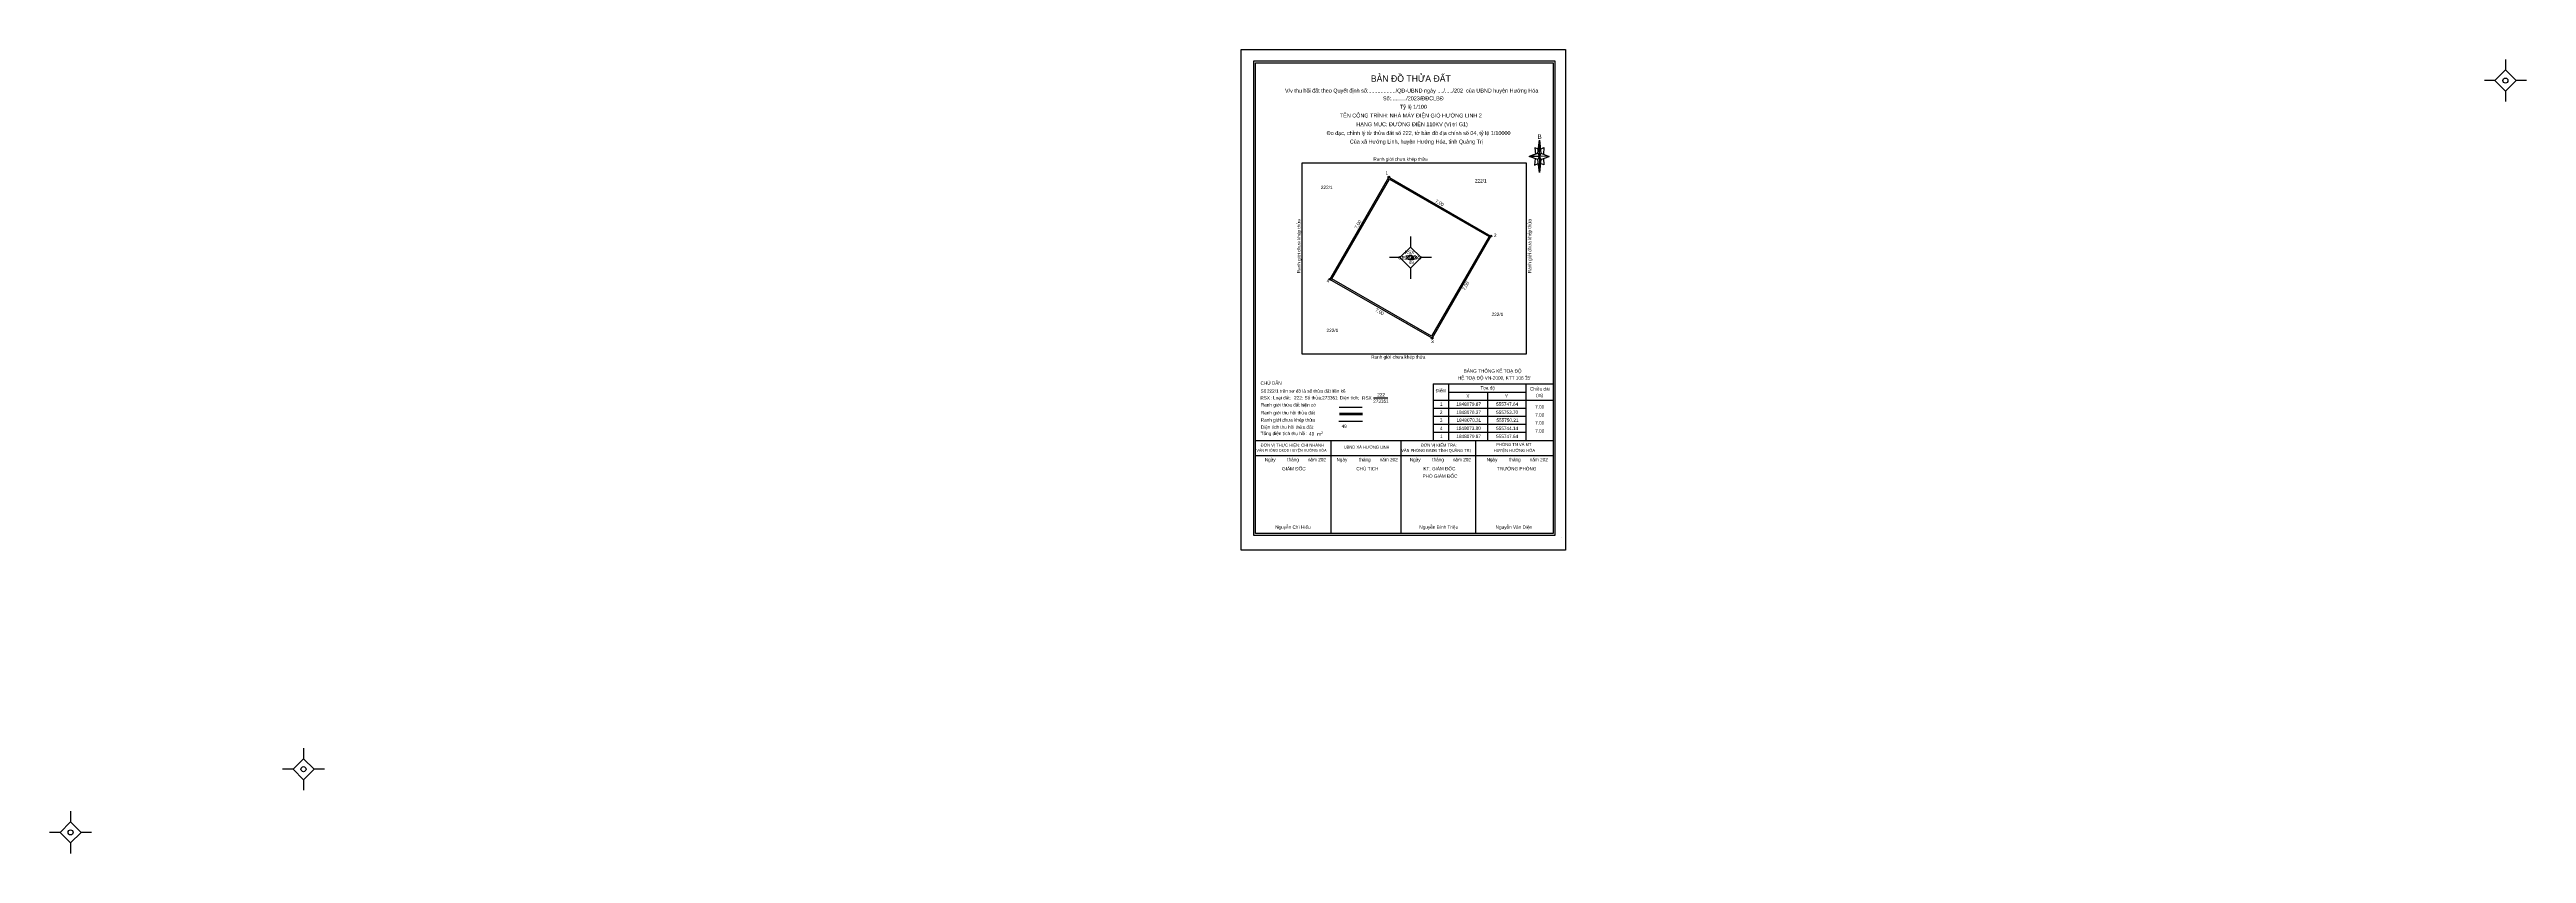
# Model space of a CAD drawing. Extents: x 554326 to 557938, y 1842406 to 1850283.
# Drawn here: x 555668.1 to 555815.2, y 1848039.7 to 1848087.4 of the extents above; entities that cross this region are included whole.
import ezdxf

# ---------------------------------------------------------------- set-up
doc = ezdxf.new("R2010")
doc.units = 0
for name, color, linetype in [('hsktNoiDung', 7, 'Continuous'), ('hsktTemplate', 7, 'Continuous'), ('Level 10', 7, 'Continuous'), ('Level 11', 7, 'Continuous'), ('Level 15', 7, 'Continuous'), ('Level 16', 7, 'Continuous'), ('Level 18', 7, 'Continuous'), ('Level 2', 7, 'Continuous'), ('Level 20', 7, 'Continuous'), ('Level 21', 7, 'Continuous'), ('Level 24', 7, 'Continuous'), ('Level 27', 7, 'Continuous'), ('Level 28', 7, 'Continuous'), ('Level 5', 7, 'Continuous'), ('Level 6', 7, 'Continuous'), ('NhanTuCan', 7, 'Continuous')]:
    doc.layers.add(name, color=color, linetype=linetype)

msp = doc.modelspace()

# ---------------------------------------------------------------- linework, layer by layer
at = {"layer": 'hsktTemplate'}
for p, q in [((555756.48, 1848081.29), (555755.98, 1848081.09)), ((555755.98, 1848081.09), (555756.48, 1848081.29)), ((555756.48, 1848080.92), (555755.98, 1848081.09)), ((555756.58, 1848081.09), (555755.98, 1848081.09)), ((555756.32, 1848080.97), (555756.28, 1848080.58)), ((555756.52, 1848081.53), (555756.3, 1848081.61)), ((555756.3, 1848081.61), (555756.34, 1848081.23)), ((555756.48, 1848081.29), (555756.58, 1848082.07)), ((555756.58, 1848081.09), (555756.48, 1848081.29)), ((555756.48, 1848081.29), (555756.66, 1848080.92)), ((555757.15, 1848081.09), (555756.58, 1848081.11)), ((555756.58, 1848081.11), (555756.58, 1848081.09)), ((555756.58, 1848081.09), (555756.66, 1848080.92)), ((555756.66, 1848080.92), (555756.58, 1848080.14)), ((555756.64, 1848081.53), (555756.85, 1848081.63)), ((555756.66, 1848081.29), (555757.15, 1848081.09)), ((555756.66, 1848080.92), (555757.15, 1848081.09)), ((555756.66, 1848080.92), (555757.15, 1848081.09)), ((555756.85, 1848081.63), (555756.82, 1848081.23)), ((555756.82, 1848080.97), (555756.84, 1848080.6)), ((555756.28, 1848080.58), (555756.5, 1848080.68)), ((555756.84, 1848080.6), (555756.64, 1848080.68)), ((555744.68, 1848066.21), (555746.05, 1848066.21)), ((555744.7, 1848065.86), (555746.08, 1848065.86)), ((555744.7, 1848065.77), (555746.07, 1848065.77)), ((555739.72, 1848064.24), (555757.39, 1848064.24)), ((555739.72, 1848063.35), (555757.39, 1848063.35)), ((555744.21, 1848058.72), (555744.21, 1848064.24)), ((555748.38, 1848058.72), (555748.38, 1848064.24)), ((555752.8, 1848058.72), (555752.8, 1848064.24)), ((555757.87, 1848058.5), (555757.87, 1848058.5)), ((555757.87, 1848058.5), (555757.87, 1848058.5)), ((555757.87, 1848058.5), (555757.87, 1848058.5))]:
    msp.add_line(p, q, dxfattribs=at)
for points in [[(555739.62, 1848086.77), (555757.5, 1848086.77), (555757.5, 1848058.6), (555739.62, 1848058.6)], [(555739.72, 1848086.66), (555757.39, 1848086.66), (555757.39, 1848058.71), (555739.72, 1848058.71)], [(555756.58, 1848081.09), (555756.58, 1848080.14), (555756.48, 1848080.92)], [(555756.58, 1848082.07), (555756.66, 1848081.29), (555756.58, 1848081.09)], [(555742.5, 1848080.72), (555755.8, 1848080.72), (555755.8, 1848069.35), (555742.5, 1848069.35)]]:
    msp.add_lwpolyline(points, close=True, dxfattribs=at)
msp.add_lwpolyline([(555746.07, 1848065.37), (555744.66, 1848065.37)], dxfattribs=at)
at = {"layer": 'Level 10'}
msp.add_lwpolyline([(555753.7, 1848076.37), (555750.21, 1848070.31), (555744.14, 1848073.8), (555747.64, 1848079.87), (555753.7, 1848076.37)], dxfattribs=at)
msp.add_lwpolyline([(555753.7, 1848076.37), (555750.21, 1848070.31), (555744.14, 1848073.8), (555747.64, 1848079.87), (555753.7, 1848076.37)], dxfattribs=at)
at = {"layer": 'Level 11'}
for p, q in [((555813.94, 1848086.85), (555813.94, 1848086.23)), ((555813.32, 1848085.6), (555812.69, 1848085.6)), ((555813.94, 1848086.23), (555813.32, 1848085.6)), ((555813.32, 1848085.6), (555813.94, 1848084.98)), ((555814.57, 1848085.6), (555813.94, 1848086.23)), ((555813.94, 1848084.98), (555814.57, 1848085.6)), ((555815.19, 1848085.6), (555814.57, 1848085.6)), ((555813.94, 1848084.98), (555813.94, 1848084.35)), ((555748.3, 1848075.09), (555747.67, 1848075.09)), ((555748.92, 1848075.72), (555748.3, 1848075.09)), ((555748.3, 1848075.09), (555748.92, 1848074.47)), ((555748.92, 1848076.34), (555748.92, 1848075.72)), ((555749.55, 1848075.09), (555748.92, 1848075.72)), ((555748.92, 1848074.47), (555749.55, 1848075.09)), ((555750.17, 1848075.09), (555749.55, 1848075.09)), ((555748.92, 1848074.47), (555748.92, 1848073.84)), ((555683.19, 1848045.97), (555683.19, 1848045.34)), ((555682.57, 1848044.72), (555681.94, 1848044.72)), ((555683.19, 1848045.34), (555682.57, 1848044.72)), ((555682.57, 1848044.72), (555683.19, 1848044.09)), ((555683.82, 1848044.72), (555683.19, 1848045.34)), ((555683.19, 1848044.09), (555683.82, 1848044.72)), ((555683.19, 1848044.09), (555683.19, 1848043.47)), ((555684.44, 1848044.72), (555683.82, 1848044.72)), ((555669.36, 1848041.59), (555668.74, 1848040.97)), ((555669.36, 1848042.22), (555669.36, 1848041.59)), ((555669.99, 1848040.97), (555669.36, 1848041.59)), ((555668.74, 1848040.97), (555668.11, 1848040.97)), ((555668.74, 1848040.97), (555669.36, 1848040.34)), ((555669.36, 1848040.34), (555669.99, 1848040.97)), ((555669.36, 1848040.34), (555669.36, 1848039.72)), ((555670.61, 1848040.97), (555669.99, 1848040.97))]:
    msp.add_line(p, q, dxfattribs=at)
for centre in [(555813.94, 1848085.6), (555748.92, 1848075.09), (555683.19, 1848044.72), (555669.36, 1848040.97)]:
    msp.add_circle(centre, 0.15, dxfattribs=at)
at = {"layer": 'Level 16'}
msp.add_lwpolyline([(555753.59, 1848076.34), (555750.18, 1848070.42), (555744.26, 1848073.83), (555747.67, 1848079.75)], close=True, dxfattribs=at)
at = {"layer": 'Level 18'}
msp.add_line((555746.72, 1848066.76), (555747.58, 1848066.76), dxfattribs=at)
at = {"layer": 'Level 2'}
msp.add_lwpolyline([(555738.86, 1848087.44), (555758.12, 1848087.44), (555758.12, 1848057.73), (555738.86, 1848057.73)], close=True, dxfattribs=at)
at = {"layer": 'Level 21'}
for centre in [(555747.64, 1848079.87), (555753.7, 1848076.37), (555744.14, 1848073.8), (555750.21, 1848070.31)]:
    msp.add_circle(centre, 0.05, dxfattribs=at)
at = {"layer": 'Level 27'}
for p, q in [((555750.28, 1848067.6), (555757.39, 1848067.6)), ((555750.28, 1848067.6), (555750.28, 1848064.24)), ((555751.19, 1848067.6), (555751.19, 1848064.24)), ((555755.78, 1848067.6), (555755.78, 1848064.24)), ((555757.39, 1848068.1), (555757.39, 1848064.24)), ((555750.28, 1848066.63), (555757.39, 1848066.63)), ((555750.28, 1848066.15), (555755.78, 1848066.15)), ((555751.19, 1848067.11), (555755.78, 1848067.11)), ((555753.49, 1848067.11), (555753.49, 1848064.24)), ((555750.28, 1848065.67), (555755.78, 1848065.67)), ((555750.28, 1848065.2), (555755.78, 1848065.2)), ((555750.28, 1848064.72), (555755.78, 1848064.72)), ((555750.28, 1848064.24), (555757.39, 1848064.24))]:
    msp.add_line(p, q, dxfattribs=at)

# ---------------------------------------------------------------- texts
at = {"layer": 'hsktNoiDung'}
for s, height, p in [('Số ', 0.2, (555740.02, 1848067.07)), ('RSX', 0.2, (555740.01, 1848066.66)), ('222/1', 0.2, (555740.4, 1848067.07)), (': Loại đất;', 0.2, (555740.61, 1848066.67)), ('trên sơ đồ là số thửa đất liền kề', 0.2, (555741.17, 1848067.07)), ('222', 0.2, (555742.01, 1848066.67)), (': Số thửa; ', 0.2, (555742.48, 1848066.67)), ('273351', 0.2, (555743.68, 1848066.67)), (' : Diện tích;', 0.2, (555744.49, 1848066.67)), ('49', 0.2, (555742.9, 1848064.53)), ('m', 0.2, (555743.38, 1848064.53)), ('2', 0.15, (555743.61, 1848064.62))]:
    msp.add_text(s, height=height, dxfattribs=at).set_placement(p)
at = {"layer": 'hsktTemplate'}
for s, height, p in [('BẢN ĐỒ THỬA ĐẤT', 0.384, (555746.57, 1848085.53)), ('V/v thu hồi đất theo Quyết định số:................../QĐ-UBND ngày ..../...../202  của UBND huyện Hướng Hóa', 0.23392, (555741.47, 1848084.89)), ('Số:........../2023/ĐĐCLBĐ', 0.2339, (555747.29, 1848084.43)), ('Tỷ lệ 1/100', 0.2339, (555748.3, 1848083.93)), ('Đo đạc, chỉnh lý từ thửa đất số 222, tờ bản đồ địa chính số 04, tỷ lệ 1/10000', 0.2339, (555743.95, 1848082.37)), ('TÊN CÔNG TRÌNH: NHÀ MÁY ĐIỆN GIÓ HƯỚNG LINH 2', 0.2339, (555744.73, 1848083.41)), ('HẠNG MỤC: ĐƯỜNG ĐIỆN 110KV (Vị trí G1)', 0.2339, (555745.71, 1848082.89)), ('B', 0.274, (555756.46, 1848082.14)), ('Của xã Hướng Linh, huyện Hướng Hóa, tỉnh Quảng Trị', 0.2339, (555745.32, 1848081.86)), ('Ranh giới chưa khép thửa', 0.2, (555746.72, 1848080.84)), ('Ranh giới chưa khép thửa', 0.2, (555746.59, 1848069.09)), ('CHÚ DẪN', 0.2, (555740.02, 1848067.54)), ("HỆ TOẠ ĐỘ VN-2000, KTT 106 15'", 0.2, (555751.74, 1848067.85)), ('BẢNG THỐNG KÊ TOẠ ĐỘ', 0.2, (555752.08, 1848068.26)), ('o', 0.139, (555755.74, 1848068)), ('Ranh giới thửa đất hiện có', 0.2, (555740.04, 1848066.25)), ('Tổng diện tích thu hồi:', 0.2, (555740.03, 1848064.55)), ('Ranh giới thu hồi thửa đất', 0.2, (555740.04, 1848065.78)), ('Ranh giới chưa khép thửa', 0.2, (555740.03, 1848065.35)), ('Diện tích thu hồi thửa đất:', 0.2, (555740.03, 1848064.93)), ('VĂN PHÒNG ĐKĐĐ HUYỆN HƯỚNG HÓA', 0.1541, (555739.78, 1848063.57)), ('ĐƠN VỊ THỰC HIỆN: CHI NHÁNH', 0.1754, (555740.03, 1848063.87)), ('Ngày         tháng       năm 202', 0.2, (555740.27, 1848063)), ('Ngày         tháng       năm 202', 0.2, (555744.53, 1848063)), ('UBND XÃ HƯỚNG LINH', 0.1754, (555744.96, 1848063.75)), ('VĂN PHÒNG ĐKĐĐ TỈNH QUẢNG TRỊ', 0.1696, (555748.38, 1848063.56)), ('Ngày         tháng       năm 202', 0.2, (555748.88, 1848063)), ('ĐƠN VỊ KIỂM TRA:', 0.1754, (555749.54, 1848063.87)), ('Ngày         tháng       năm 202', 0.2, (555753.44, 1848063)), ('HUYỆN HƯỚNG HÓA', 0.1754, (555753.86, 1848063.56)), ('PHÒNG TN VÀ MT', 0.1754, (555754.02, 1848063.91)), ('GIÁM ĐỐC', 0.2, (555741.3, 1848062.46)), (' CHỦ TỊCH', 0.2, (555745.63, 1848062.46)), ('PHÓ GIÁM ĐỐC', 0.2, (555749.64, 1848062.02)), ('KT. GIÁM ĐỐC', 0.2, (555749.69, 1848062.46)), ('TRƯỞNG PHÒNG', 0.2, (555754.06, 1848062.46)), ('Nguyễn Chí Hiếu', 0.2, (555740.89, 1848058.99)), ('Nguyễn Bình Triệu', 0.2, (555749.45, 1848058.99)), ('Nguyễn Văn Diện', 0.2, (555753.98, 1848058.99))]:
    msp.add_text(s, height=height, dxfattribs=at).set_placement(p)
at = {"layer": 'Level 15'}
msp.add_text('UBND XÃ', height=0.2, dxfattribs=at).set_placement((555748.26, 1848074.99))
at = {"layer": 'Level 18'}
for s, p in [('RSX', (555748.58, 1848075.31)), ('RSX', (555746.05, 1848066.66)), ('273351', (555746.71, 1848066.47)), ('222', (555746.95, 1848066.85))]:
    msp.add_text(s, height=0.2, dxfattribs=at).set_placement(p)
at = {"layer": 'Level 2'}
for p in [(555742.39, 1848074.16), (555756.1, 1848074.16)]:
    msp.add_text('Ranh giới chưa khép thửa', height=0.2, rotation=90, dxfattribs=at).set_placement(p)
at = {"layer": 'Level 20'}
msp.add_text('4', height=0.2, dxfattribs=at).set_placement((555748.85, 1848074.99))
at = {"layer": 'Level 21'}
for s, p in [('1', (555747.44, 1848080.02)), ('1', (555747.44, 1848080.02)), ('2', (555753.88, 1848076.32)), ('4', (555743.94, 1848073.61)), ('3', (555750.15, 1848070.02))]:
    msp.add_text(s, height=0.2, dxfattribs=at).set_placement(p)
at = {"layer": 'Level 24'}
msp.add_text('222', height=0.3, dxfattribs=at).set_placement((555748.6, 1848074.94))
at = {"layer": 'Level 27'}
for s, p in [('Điểm', (555750.41, 1848067.1)), ('1', (555750.68, 1848066.29)), ('1848079.87', (555751.65, 1848066.29)), ('X', (555752.24, 1848066.77)), ('Tọa độ', (555753.08, 1848067.26)), ('555747.64', (555754.01, 1848066.29)), ('Y', (555754.53, 1848066.77)), ('Chiều dài', (555756.02, 1848067.2)), ('7.00', (555756.33, 1848066.13)), ('(m)', (555756.38, 1848066.82)), ('4', (555750.67, 1848064.86)), ('2', (555750.67, 1848065.81)), ('3', (555750.67, 1848065.34)), ('1848073.80', (555751.64, 1848064.86)), ('1848076.37', (555751.65, 1848065.81)), ('1848070.31', (555751.66, 1848065.34)), ('555753.70', (555754.01, 1848065.81)), ('555744.14', (555754.01, 1848064.86)), ('555750.21', (555754.03, 1848065.34)), ('7.00', (555756.33, 1848065.65)), ('7.00', (555756.33, 1848065.18)), ('7.00', (555756.33, 1848064.7)), ('1', (555750.68, 1848064.38)), ('1848079.87', (555751.65, 1848064.38)), ('555747.64', (555754.01, 1848064.38))]:
    msp.add_text(s, height=0.2, dxfattribs=at).set_placement(p)
at = {"layer": 'Level 28'}
msp.add_text('G1 - 100KV', height=0.2, dxfattribs=at).set_placement((555748.18, 1848074.99))
at = {"layer": 'Level 5'}
for rotation, p in [(330.047, (555750.37, 1848078.39)), (60.047, (555745.76, 1848076.78)), (60.047, (555752.15, 1848073.13)), (330.047, (555746.81, 1848071.93))]:
    msp.add_text('7,00', height=0.2, rotation=rotation, dxfattribs=at).set_placement(p)
for p in [(555748.82, 1848074.71), (555744.83, 1848064.98)]:
    msp.add_text('49', height=0.2, dxfattribs=at).set_placement(p)
at = {"layer": 'Level 6'}
for p in [(555748.82, 1848074.71), (555744.83, 1848064.98)]:
    msp.add_text('49', height=0.2, dxfattribs=at).set_placement(p)
at = {"layer": 'NhanTuCan'}
for p in [(555743.6, 1848079.16), (555752.75, 1848079.55), (555743.94, 1848070.67), (555753.74, 1848071.62)]:
    msp.add_text('222/1', height=0.2, dxfattribs=at).set_placement(p)

doc.saveas('drawing.dxf')
